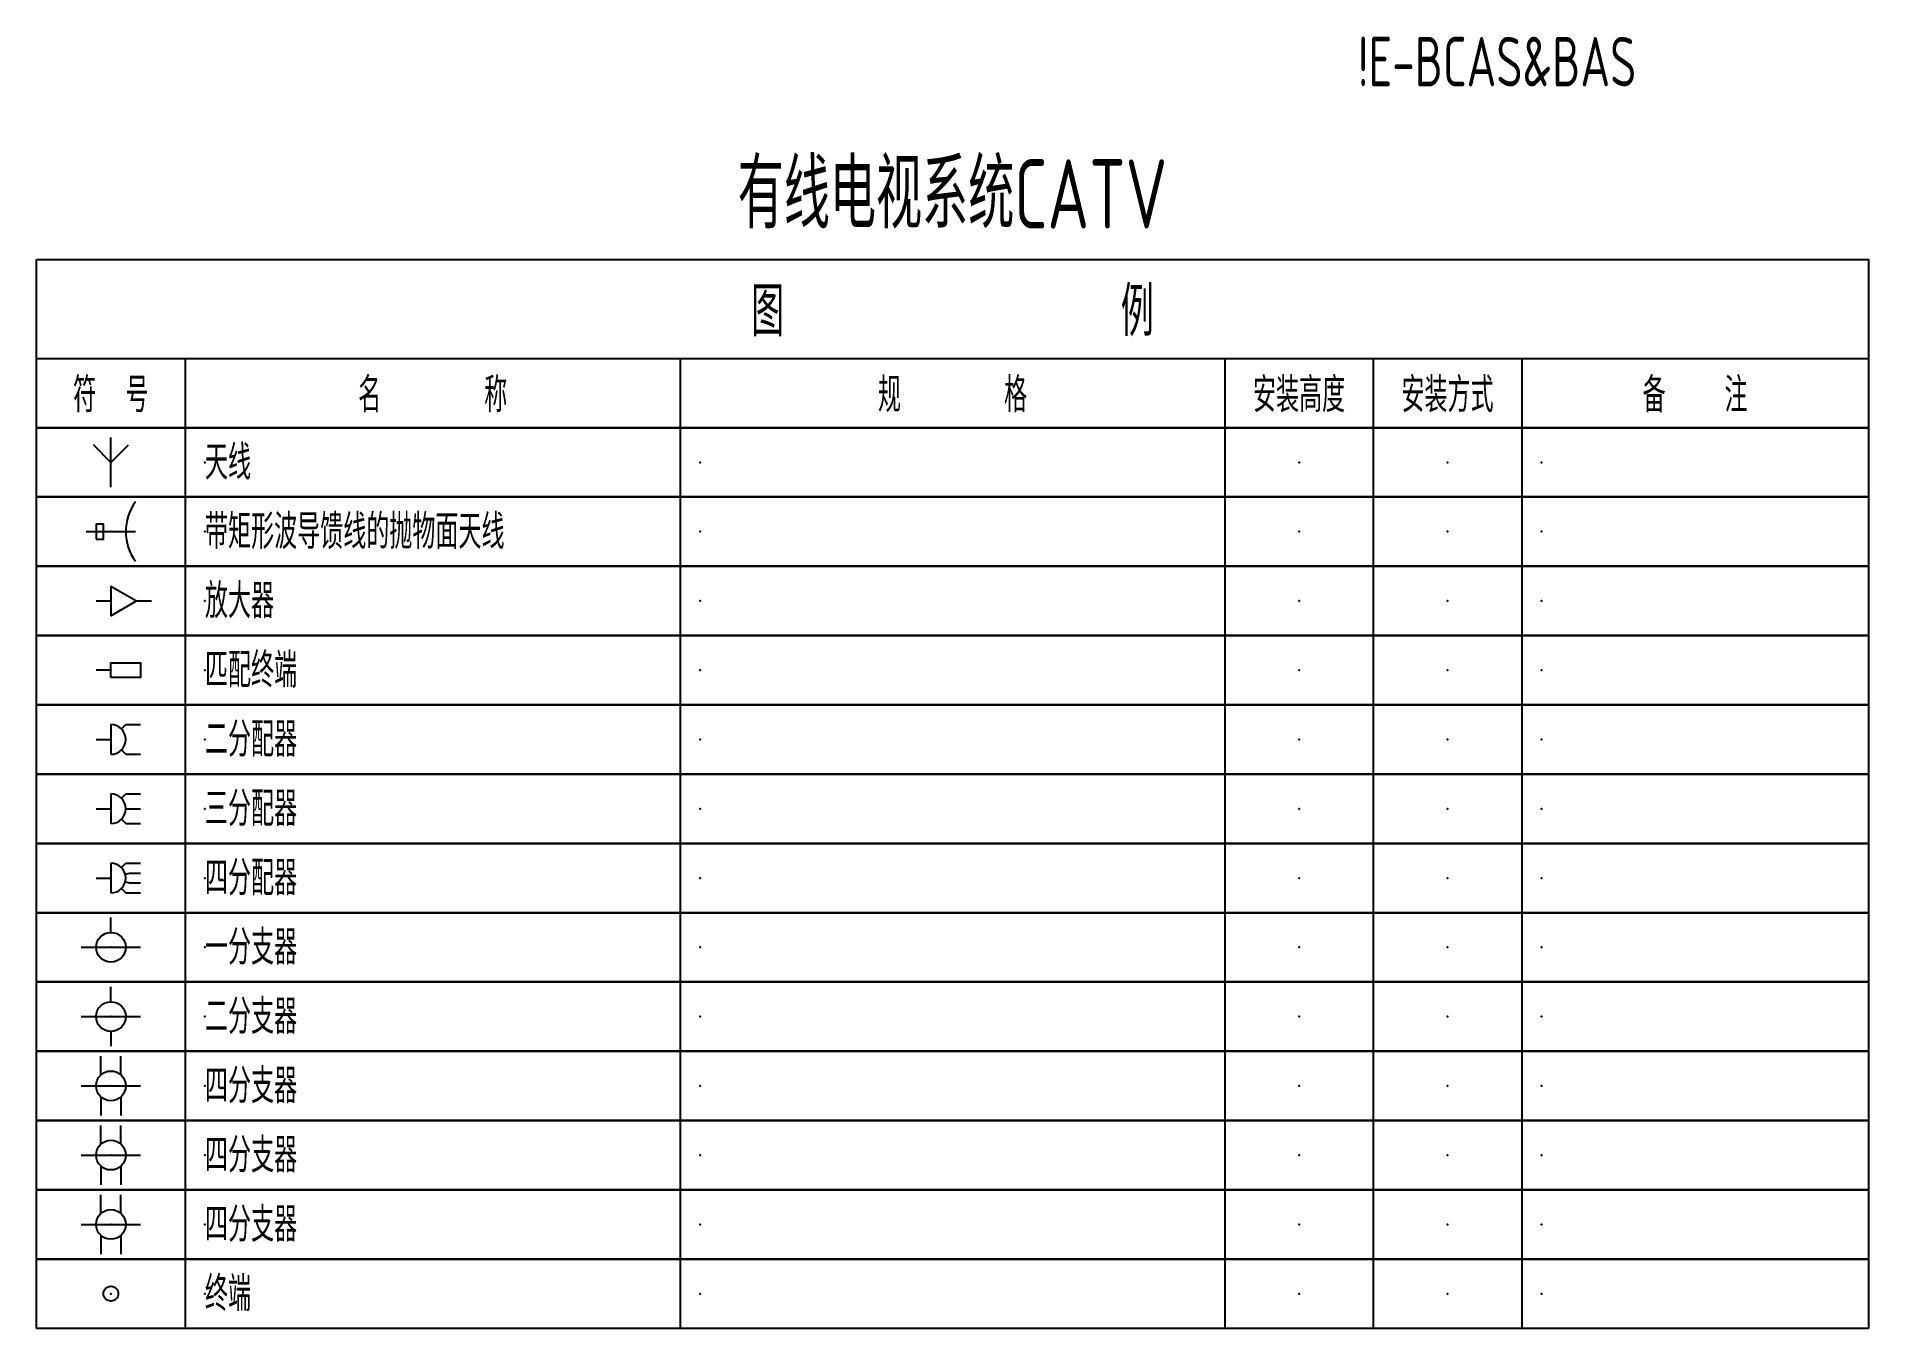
# Model space of a CAD drawing. Extents: x -337 to 273738, y -225 to 2088994.
# Drawn here: x 107462 to 125962, y 418760 to 431812 of the extents above; entities that cross this region are included whole.
import ezdxf
from ezdxf.enums import TextEntityAlignment as Align

# ---------------------------------------------------------------- set-up
doc = ezdxf.new("R2010")
doc.units = 0
doc.header["$LTSCALE"] = 1000
doc.layers.get('0').update_dxf_attribs({"linetype": 'CONTINUOUS'})
for name, color, linetype in [('E-CATV-EQPM', 3, 'CONTINUOUS'), ('E-IAS-EQPM', 2, 'CONTINUOUS'), ('E-UNIV-DIAG', 2, 'CONTINUOUS'), ('E-UNIV-NOTE', 6, 'CONTINUOUS')]:
    doc.layers.add(name, color=color, linetype=linetype)
doc.styles.add('TH-STYLE3', font='tssdeng.shx', dxfattribs={"width": 0.65, "bigfont": 'tssdchn.shx'})

msp = doc.modelspace()

# ---------------------------------------------------------------- texts
at = {"layer": 'E-UNIV-NOTE', "style": 'TH-STYLE3', "width": 0.7}
msp.add_text('!E-BCAS&BAS', height=500, dxfattribs=at).set_placement((122212, 431560), align=Align.MIDDLE)

# ---------------------------------------------------------------- blocks, each defined once
blk = doc.blocks.new('E-BKTS2')
for p, q in [((0, 0), (185, 0)), ((0, -7), (0, 0)), ((185, 0), (185, -7)), ((185, -7), (0, -7))]:
    blk.add_line(p, q)
at = {"linetype": 'Continuous'}
for p, q in [((15, 0), (15, -7)), ((65, 0), (65, -7)), ((120, 0), (120, -7)), ((135, 0), (135, -7)), ((150, 0), (150, -7))]:
    blk.add_line(p, q, dxfattribs=at)
for p in [(7.5, -3.5), (17, -3.5), (67, -3.5), (127.5, -3.5), (142.5, -3.5), (152, -3.5)]:
    blk.add_point(p, dxfattribs=at)
blk = doc.blocks.new('E-BCATV011')
for p, q in [((0, -2.5), (0, 2.5)), ((0, 0), (-1.77, 1.77)), ((0, 0), (1.77, 1.77))]:
    blk.add_line(p, q)
blk = doc.blocks.new('E-BCATV012')
blk.add_line((-2.5, 0), (2.5, 0))
blk.add_lwpolyline([(-1.5, -0.75), (-0.75, -0.75), (-0.75, 0.75), (-1.5, 0.75)], close=True)
blk.add_arc((6.5, 0), 5, 143.1301, 216.8699)
blk = doc.blocks.new('E-BCATV021')
for p, q in [((-1.5, 0), (0, 0)), ((0, 1.5), (0, -1.5)), ((0, 1.5), (2.6, 0)), ((0, -1.5), (2.6, 0)), ((2.6, 0), (4.1, 0))]:
    blk.add_line(p, q)
blk = doc.blocks.new('E-BCATV029')
blk.add_line((0, 0), (-1.5, 0))
blk.add_lwpolyline([(0, -0.75), (0, 0.75), (3, 0.75), (3, -0.75)], close=True)
blk = doc.blocks.new('E-BCATV032')
for p, q in [((-1.5, 0), (0, 0)), ((0, 1.5), (0, -1.5)), ((1.06, 1.06), (1.5, 1.5)), ((1.5, 1.5), (3, 1.5)), ((1.06, -1.06), (1.5, -1.5)), ((1.5, -1.5), (3, -1.5))]:
    blk.add_line(p, q)
blk.add_arc((0, 0), 1.5, 270, 90)
blk = doc.blocks.new('E-BCATV033')
for p, q in [((-1.5, 0), (0, 0)), ((0, 1.5), (0, -1.5)), ((1.06, 1.06), (1.5, 1.5)), ((1.5, 1.5), (3, 1.5)), ((1.5, 0), (3, 0)), ((1.06, -1.06), (1.5, -1.5)), ((1.5, -1.5), (3, -1.5))]:
    blk.add_line(p, q)
blk.add_arc((0, 0), 1.5, 270, 90)
blk = doc.blocks.new('E-BCATV034')
for p, q in [((-1.5, 0), (0, 0)), ((0, 1.5), (0, -1.5)), ((1.06, 1.06), (1.5, 1.5)), ((1.45, 0.39), (1.87, 0.5)), ((1.5, 1.5), (3, 1.5)), ((1.87, 0.5), (3, 0.5)), ((1.06, -1.06), (1.5, -1.5)), ((1.45, -0.39), (1.87, -0.5)), ((1.5, -1.5), (3, -1.5)), ((1.87, -0.5), (3, -0.5))]:
    blk.add_line(p, q)
blk.add_arc((0, 0), 1.5, 270, 90)
blk = doc.blocks.new('E-BCATV041')
for p, q in [((0, 1.5), (0, 3)), ((-3, 0), (3, 0))]:
    blk.add_line(p, q)
blk.add_circle((0, 0), 1.5)
blk = doc.blocks.new('E-BCATV042')
for p, q in [((0, 1.5), (0, 3)), ((-3, 0), (3, 0)), ((0, -1.5), (0, -3))]:
    blk.add_line(p, q)
blk.add_circle((0, 0), 1.5)
blk = doc.blocks.new('E-BCATV044')
for p, q in [((-1, 1.12), (-1, 3)), ((1, 1.12), (1, 3)), ((-3, 0), (3, 0)), ((-1, -1.12), (-1, -3)), ((1, -1.12), (1, -3))]:
    blk.add_line(p, q)
blk.add_circle((0, 0), 1.5)
blk = doc.blocks.new('E-BKTS1')
blk.add_line((0, -10), (185, -10))
at = {"linetype": 'Continuous'}
for p, q in [((15, -10), (15, -17)), ((65, -10), (65, -17)), ((120, -10), (120, -17)), ((135, -10), (135, -17)), ((150, -10), (150, -17))]:
    blk.add_line(p, q, dxfattribs=at)
blk.add_lwpolyline([(0, 0), (185, 0), (185, -17), (0, -17)], close=True)
at = {"layer": 'E-UNIV-NOTE', "style": 'TH-STYLE3', "width": 0.7}
for s, height, p in [('图                例', 5, (92.5, -5)), ('安装高度', 3.5, (127.5, -13.5)), ('安装方式', 3.5, (142.5, -13.5))]:
    blk.add_text(s, height=height, dxfattribs=at).set_placement(p, align=Align.MIDDLE)
at = {"layer": 'E-UNIV-NOTE', "linetype": 'Continuous', "style": 'TH-STYLE3', "width": 0.7}
for s, p in [('符  号', (7.5, -13.5)), ('名       称', (40, -13.5)), ('规       格', (92.5, -13.5)), ('备    注', (167.5, -13.5))]:
    blk.add_text(s, height=3.5, dxfattribs=at).set_placement(p, align=Align.MIDDLE)
blk = doc.blocks.new('E-BCATV100')
blk.add_circle((0, 0), 0.75)
blk = doc.blocks.new('有线电视系统二')
at = {"layer": 'E-CATV-EQPM', "xscale": 100, "yscale": 100, "zscale": 100}
for name, p in [('E-BCATV011', (750, -2050)), ('E-BCATV012', (750, -2750)), ('E-BCATV021', (750, -3450)), ('E-BCATV029', (750, -4150)), ('E-BCATV032', (750, -4850)), ('E-BCATV033', (750, -5550)), ('E-BCATV034', (750, -6250)), ('E-BCATV041', (750, -6950)), ('E-BCATV042', (750, -7650)), ('E-BCATV044', (750, -8350)), ('E-BCATV044', (750, -9050)), ('E-BCATV044', (750, -9750))]:
    blk.add_blockref(name, p, dxfattribs=at)
at = {"layer": 'E-IAS-EQPM', "xscale": 100, "yscale": 100, "zscale": 100}
blk.add_blockref('E-BCATV100', (750, -10450), dxfattribs=at)
at = {"layer": 'E-UNIV-DIAG', "xscale": 100, "yscale": 100, "zscale": 100}
for name, p in [('E-BKTS1', (0, 0)), ('E-BKTS2', (0, -1700)), ('E-BKTS2', (0, -2400)), ('E-BKTS2', (0, -3100)), ('E-BKTS2', (0, -3800)), ('E-BKTS2', (0, -4500)), ('E-BKTS2', (0, -5200)), ('E-BKTS2', (0, -5900)), ('E-BKTS2', (0, -6600)), ('E-BKTS2', (0, -7300)), ('E-BKTS2', (0, -8000)), ('E-BKTS2', (0, -8700)), ('E-BKTS2', (0, -9400)), ('E-BKTS2', (0, -10100))]:
    blk.add_blockref(name, p, dxfattribs=at)
at = {"layer": 'E-UNIV-NOTE', "style": 'TH-STYLE3', "width": 0.7}
blk.add_text('有线电视系统CATV', height=700, dxfattribs=at).set_placement((9250, 700), align=Align.MIDDLE)
at = {"layer": 'E-UNIV-NOTE', "linetype": 'Continuous', "style": 'TH-STYLE3', "width": 0.7}
for s, p in [('天线', (1700, -2050)), ('带矩形波导馈线的抛物面天线', (1700, -2750)), ('放大器', (1700, -3450)), ('匹配终端', (1700, -4150)), ('二分配器', (1700, -4850)), ('三分配器', (1700, -5550)), ('四分配器', (1700, -6250)), ('一分支器', (1700, -6950)), ('二分支器', (1700, -7650)), ('四分支器', (1700, -8350)), ('四分支器', (1700, -9050)), ('四分支器', (1700, -9750)), ('终端', (1700, -10450))]:
    blk.add_text(s, height=350, dxfattribs=at).set_placement(p, align=Align.MIDDLE_LEFT)

# ---------------------------------------------------------------- block references
msp.add_blockref('有线电视系统二', (107462, 429560))

msp.set_redraw_order([(e.dxf.handle, doc.entitydb.next_handle()) for e in msp.query("TEXT MTEXT ATTDEF DIMENSION ARC_DIMENSION")])  # texts and dimensions are drawn at this point

doc.saveas('drawing.dxf')
